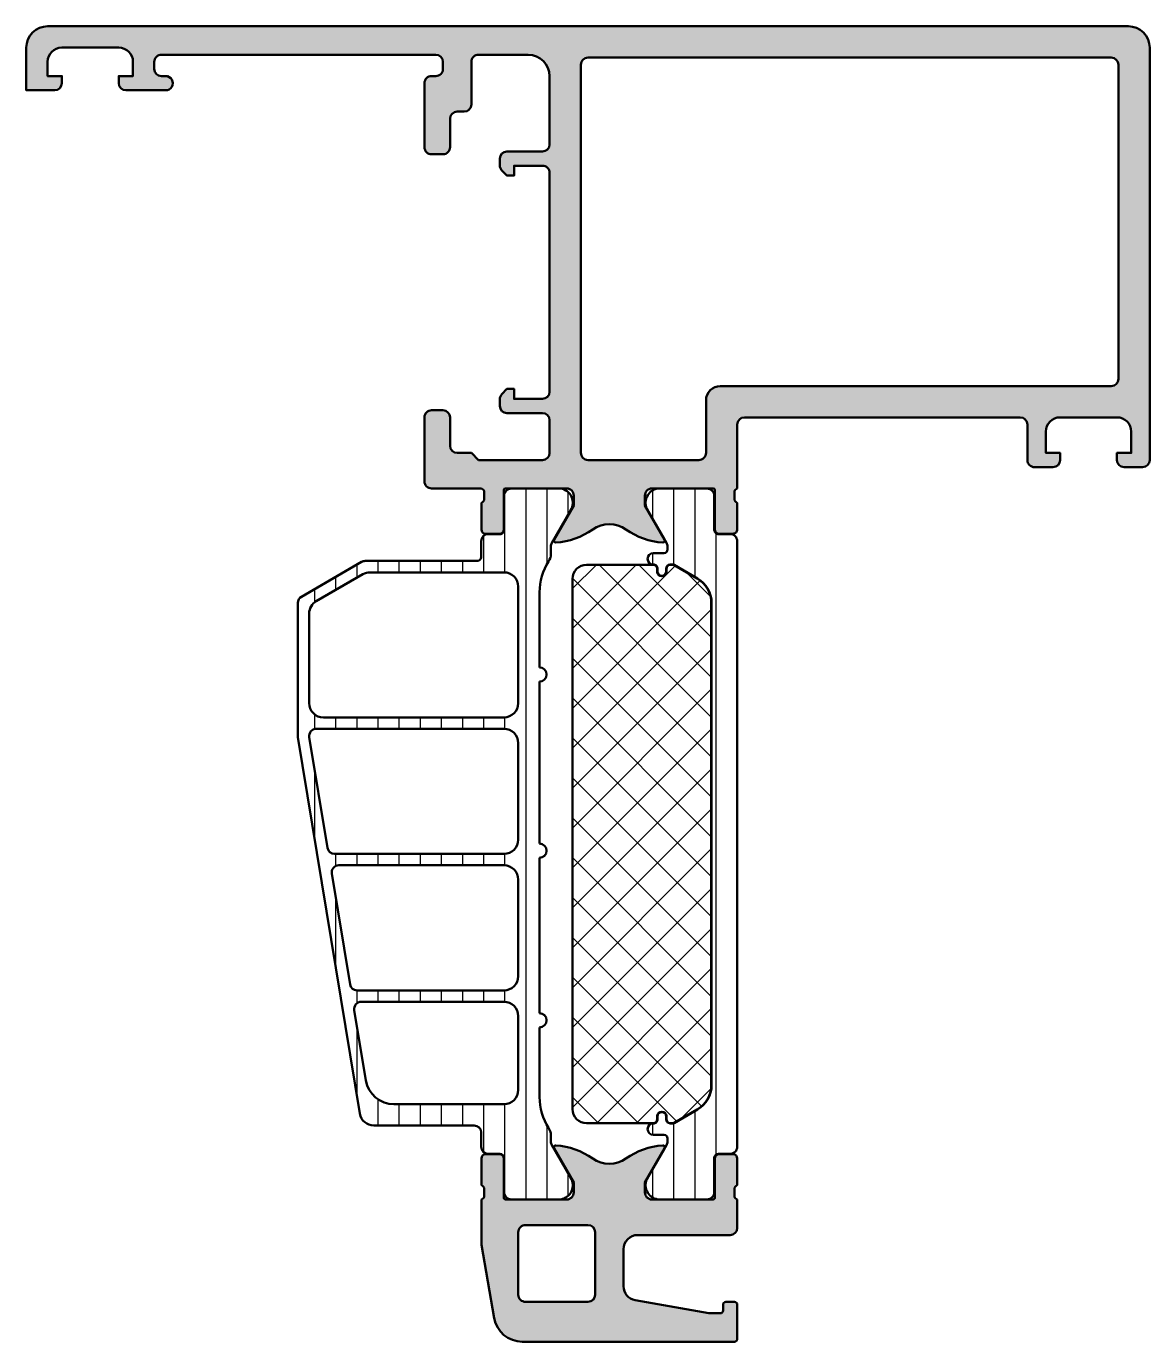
# Model space of a CAD drawing. Extents: x -50 to 29, y 0 to 92.5.
import ezdxf

# ---------------------------------------------------------------- set-up
doc = ezdxf.new("R2010")
doc.units = 0
for name, color, linetype, lineweight in [('0S-Alu contour', 7, 'Continuous', 50), ('0S-Alu hatch', 252, 'Continuous', 25), ('0S-Plastic contour', 254, 'Continuous', 50), ('0S-Plastic hatch', 253, 'Continuous', 25), ('0S-PT contour', 91, 'Continuous', 50), ('0S-PT hatch', 103, 'Continuous', 25)]:
    doc.layers.add(name, color=color, linetype=linetype, lineweight=lineweight)
pattern_1 = [(90, (0, 0), (-1.4859, 0), [])]

# ---------------------------------------------------------------- blocks, each defined once
blk = doc.blocks.new('445730__DF396F41_5BA2_40EE_A440_44711539AD17_')
at = {"layer": '0S-Alu hatch'}
h = blk.add_hatch(color=256, dxfattribs=at)
edge = h.paths.add_edge_path()
edge.add_line((28.99733229981626, 90.99999999999919), (28.99733229981626, 61.9999999999994))
edge.add_ellipse((28.49733229981626, 61.99999999999938), major_axis=(-0.5, 0), ratio=1, start_angle=90.00000000000318, end_angle=180, ccw=False)
edge.add_line((28.49733229981629, 61.49999999999938), (27.1973322998161, 61.49999999999937))
edge.add_ellipse((27.19733229981613, 61.99999999999942), major_axis=(-0.500000000000057, 0), ratio=1, start_angle=0, end_angle=89.9999999999967, ccw=False)
edge.add_line((26.69733229981608, 61.99999999999942), (26.69733229981609, 62.49999999999938))
edge.add_line((26.69733229981609, 62.49999999999938), (27.69733229981609, 62.49999999999937))
edge.add_line((27.69733229981609, 62.49999999999937), (27.69733229981609, 63.99999999999938))
edge.add_arc((26.69733229981609, 63.99999999999938), 1, 0, 90)
edge.add_line((26.69733229981609, 64.99999999999937), (22.69733229981609, 64.99999999999937))
edge.add_arc((22.69733229981607, 63.99999999999939), 0.9999999999999857, 89.9999999999992, 180)
edge.add_line((21.69733229981609, 63.99999999999939), (21.69733229981609, 62.49999999999937))
edge.add_line((21.69733229981609, 62.49999999999937), (22.69733229981609, 62.49999999999938))
edge.add_line((22.69733229981609, 62.49999999999938), (22.69733229981609, 61.99999999999938))
edge.add_ellipse((22.19733229981609, 61.99999999999938), major_axis=(-0.5, 0), ratio=1, start_angle=90, end_angle=180, ccw=False)
edge.add_line((22.19733229981609, 61.49999999999938), (20.89733229981592, 61.49999999999939))
edge.add_ellipse((20.8973322998159, 61.99999999999938), major_axis=(-0.4999999999999858, 0), ratio=1, start_angle=0, end_angle=90.00000000000318, ccw=False)
edge.add_line((20.39733229981591, 61.99999999999938), (20.39733229981635, 64.49999999999918))
edge.add_arc((19.89733229981626, 64.4999999999993), 0.5000000000000853, 0, 89.99999999998533)
edge.add_line((19.89733229981639, 64.99999999999939), (0.4973322998162289, 64.99999999999937))
edge.add_arc((0.4973322998162289, 64.49999999999942), 0.4999999999999574, 90, 180)
edge.add_line((-0.0026677001837285, 64.49999999999942), (-0.0026677001837143, 60.00000000000053))
edge.add_arc((0.0761687463594356, 59.73247940800702), 0.2788950563278326, 106.4198764194908, 181.1645893741013)
edge.add_line((-0.2026687001840095, 59.72681100000862), (-0.202668700184006, 59.27321700000864))
edge.add_arc((0.076199395459156, 59.26755634053161), 0.2789255417371428, 178.8371299271194, 253.5754054446469)
edge.add_line((-0.0026677001840017, 59.00001300000868), (-0.0026677001839985, 57.12000200000011))
edge.add_ellipse((-0.3026677001840099, 57.12000200000011), major_axis=(-0.3000000000000114, 0), ratio=1, start_angle=89.99999999999869, end_angle=180, ccw=False)
edge.add_line((-0.302667700184017, 56.8200020000001), (-1.282642019226791, 56.8200020000001))
edge.add_ellipse((-1.282642019226784, 57.12000200000011), major_axis=(-0.3000000000000114, 0), ratio=1, start_angle=0, end_angle=89.99999999999869, ccw=False)
edge.add_line((-1.582642019226796, 57.12000200000011), (-1.582642019226796, 59.88000000000001))
edge.add_arc((-1.70264201922685, 59.88000000000003), 0.1200000000000543, 0, 90)
edge.add_line((-1.70264201922685, 60.00000000000007), (-6.002667700183771, 60.00000000000007))
edge.add_arc((-6.002667700183813, 59.50000000000016), 0.4999999999999148, 89.99999999999511, 180)
edge.add_line((-6.502667700183728, 59.50000000000016), (-6.502667700183728, 58.80000000000013))
edge.add_line((-6.502667700183728, 58.80000000000013), (-5.121172242561385, 56.40717967697295))
edge.add_ellipse((-5.240787484832203, 56.33811978464876), major_axis=(-0.1381197846484469, 0), ratio=1, start_angle=86.27662505783582, end_angle=209.9999999999775, ccw=False)
edge.add_ellipse((-4.925059792792993, 61.18973758213719), major_axis=(-4.999999999999993, 0), ratio=1, start_angle=54.3723412633268, end_angle=86.276625057832, ccw=False)
edge.add_arc((-9.00266770018375, 55.50000000000074), 1.999999999999404, 54.37234126332697, 125.6276587366733)
edge.add_ellipse((-13.08027560757453, 61.18973758213719), major_axis=(-5.000000000000016, 0), ratio=1, start_angle=93.72337494217129, end_angle=125.62765873667331, ccw=False)
edge.add_ellipse((-12.76454791553506, 56.33811978464867), major_axis=(-0.1381197846483334, 0), ratio=1, start_angle=-30.000000000103, end_angle=93.7233749421789, ccw=False)
edge.add_line((-12.88416315780563, 56.40717967697305), (-11.50266770018373, 58.80000000000003))
edge.add_line((-11.50266770018373, 58.80000000000003), (-11.50266770018373, 59.50000000000028))
edge.add_arc((-12.00266770018361, 59.50000000000017), 0.4999999999998864, 0, 90.00000000001303)
edge.add_line((-12.00266770018373, 60.00000000000006), (-16.30269338114113, 60.00000000000016))
edge.add_arc((-16.30269338114113, 59.88000000000011), 0.1200000000000543, 90, 180)
edge.add_line((-16.42269338114119, 59.88000000000011), (-16.4226933811412, 57.1200020000001))
edge.add_ellipse((-16.72269338114121, 57.12000200000011), major_axis=(-0.3000000000000114, 0), ratio=1, start_angle=90.00000000000142, end_angle=180, ccw=False)
edge.add_line((-16.7226933811412, 56.8200020000001), (-17.70266770018398, 56.8200020000001))
edge.add_ellipse((-17.70266770018397, 57.12000200000011), major_axis=(-0.3000000000000114, 0), ratio=1, start_angle=0, end_angle=89.99999999999937, ccw=False)
edge.add_line((-18.00266770018398, 57.12000200000011), (-18.00266770018399, 59.00001300000868))
edge.add_arc((-18.08153479582713, 59.2675563405316), 0.2789255417371226, 286.4245945553505, 361.1628700728781)
edge.add_line((-17.80266670018399, 59.27321700000861), (-17.80266670018398, 59.72681100000864))
edge.add_arc((-18.08150414672708, 59.73247940800701), 0.2788950563274841, 358.8354106259022, 433.5801235805114)
edge.add_line((-18.00266770018404, 60.00000000000018), (-21.50266770018373, 60.00000000000006))
edge.add_ellipse((-21.50266770018374, 60.50000000000006), major_axis=(-0.5, 0), ratio=1, start_angle=0, end_angle=90.00000000000159, ccw=False)
edge.add_line((-22.00266770018374, 60.50000000000006), (-22.00266770018375, 65))
edge.add_ellipse((-21.50266770018357, 64.99999999999989), major_axis=(-0.5000000000001812, 0), ratio=1, start_angle=269.9999999999646, end_angle=360, ccw=False)
edge.add_line((-21.50266770018326, 65.50000000000007), (-20.70266770018359, 65.5))
edge.add_ellipse((-20.70266770018376, 64.9999999999998), major_axis=(-0.500000000000199, 0), ratio=1, start_angle=180, end_angle=269.99999999998045, ccw=False)
edge.add_line((-20.20266770018356, 64.9999999999998), (-20.20266770018356, 62.99999999999997))
edge.add_arc((-19.70266770018356, 62.99999999999997), 0.5000000000000036, 180, 270)
edge.add_line((-19.70266770018356, 62.49999999999997), (-18.70266770018363, 62.49999999999997))
edge.add_line((-18.70266770018363, 62.49999999999997), (-18.20266770018361, 61.99999999999995))
edge.add_line((-18.20266770018361, 61.99999999999995), (-13.70266770018351, 62.00000000000029))
edge.add_arc((-13.70266770018355, 62.50000000000028), 0.4999999999999858, 270.0000000000049, 360)
edge.add_line((-13.20266770018357, 62.50000000000028), (-13.20266770018356, 64.79999999999961))
edge.add_arc((-13.70266770018359, 64.79999999999964), 0.500000000000032, 0, 89.99999999999552)
edge.add_line((-13.70266770018355, 65.29999999999967), (-16.202667700184, 65.29999999999967))
edge.add_ellipse((-16.20266770018388, 65.79999999999981), major_axis=(-0.5000000000001421, 0), ratio=1, start_angle=0, end_angle=89.99999999998658, ccw=False)
edge.add_line((-16.70266770018402, 65.79999999999981), (-16.70266770018402, 66.27766912531519))
edge.add_ellipse((-16.20266770018245, 66.27766912531455), major_axis=(-0.5000000000015632, 0), ratio=1, start_angle=314.99999999993236, end_angle=360, ccw=False)
edge.add_line((-16.55622109077642, 66.63122251590934), (-16.20266770018342, 66.99999999999983))
edge.add_line((-16.20266770018342, 66.99999999999983), (-15.70266770018402, 66.99999999999983))
edge.add_line((-15.70266770018402, 66.99999999999983), (-15.70266770018402, 66.29999999999973))
edge.add_line((-15.70266770018402, 66.29999999999973), (-13.70266770018354, 66.29999999999973))
edge.add_arc((-13.70266770018355, 66.79999999999973), 0.5, 270.0000000000017, 360)
edge.add_line((-13.20266770018356, 66.79999999999973), (-13.20266770018342, 82.19999999999959))
edge.add_arc((-13.7026677001835, 82.19999999999958), 0.5000000000000853, 0, 90.00000000000448)
edge.add_line((-13.70266770018354, 82.69999999999965), (-15.70266770018401, 82.69999999999965))
edge.add_line((-15.70266770018401, 82.69999999999965), (-15.70266770018402, 81.99999999999953))
edge.add_line((-15.70266770018402, 81.99999999999953), (-16.20266770018357, 81.99999999999955))
edge.add_line((-16.20266770018357, 81.99999999999955), (-16.5562210907773, 82.3535533905933))
edge.add_ellipse((-16.20266770018403, 82.70710678118657), major_axis=(-0.499999999999994, 0), ratio=1, start_angle=0, end_angle=44.999999999998806, ccw=False)
edge.add_line((-16.70266770018402, 82.70710678118657), (-16.70266770018387, 83.19999999999975))
edge.add_ellipse((-16.20266770018399, 83.19999999999987), major_axis=(-0.4999999999998792, 0), ratio=1, start_angle=270.00000000003297, end_angle=360, ccw=False)
edge.add_line((-16.20266770018428, 83.69999999999976), (-13.70266770018356, 83.69999999999975))
edge.add_arc((-13.70266770018359, 84.19999999999978), 0.5000000000000285, 270.0000000000033, 360)
edge.add_line((-13.20266770018356, 84.19999999999978), (-13.20266770018357, 89.00000000000009))
edge.add_arc((-14.70266770018354, 89.00000000000011), 1.499999999999975, 0, 89.99999999999959)
edge.add_line((-14.70266770018353, 90.50000000000009), (-18.20266770018356, 90.49999999999993))
edge.add_arc((-18.20266770018365, 90.00000000000001), 0.4999999999999148, 89.99999999999022, 180)
edge.add_line((-18.70266770018357, 90.00000000000001), (-18.70266770018356, 87.00000000000011))
edge.add_ellipse((-19.20266770018366, 87.00000000000009), major_axis=(-0.5000000000000995, 0), ratio=1, start_angle=90.00000000001262, end_angle=180, ccw=False)
edge.add_line((-19.20266770018355, 86.5), (-19.70266770018356, 86.5))
edge.add_arc((-19.70266770018355, 85.99999999999999), 0.5000000000000142, 90.0000000000016, 180)
edge.add_line((-20.20266770018356, 85.99999999999999), (-20.20266770018356, 83.99999999999955))
edge.add_ellipse((-20.70266770018334, 83.99999999999977), major_axis=(-0.4999999999997727, 0), ratio=1, start_angle=89.99999999997351, end_angle=180, ccw=False)
edge.add_line((-20.70266770018357, 83.49999999999999), (-21.50266770018362, 83.49999999999999))
edge.add_ellipse((-21.50266770018366, 84.00000000000009), major_axis=(-0.5000000000000853, 0), ratio=1, start_angle=0, end_angle=90.00000000000489, ccw=False)
edge.add_line((-22.00266770018374, 84.00000000000009), (-22.00266770018329, 88.49999999999999))
edge.add_ellipse((-21.50266770018328, 88.50000000000009), major_axis=(-0.5000000000000071, 0), ratio=1, start_angle=269.99999999999636, end_angle=360, ccw=False)
edge.add_line((-21.50266770018325, 89.00000000000009), (-21.20266770018358, 89))
edge.add_arc((-21.20266770018339, 89.49999999999983), 0.4999999999998295, 269.9999999999789, 360)
edge.add_line((-20.70266770018356, 89.49999999999983), (-20.70266770018356, 89.99999999999946))
edge.add_arc((-21.20266770018387, 89.99999999999976), 0.5000000000003091, 0, 89.99999999996743)
edge.add_line((-21.20266770018359, 90.50000000000007), (-40.5026677001833, 90.49999999999955))
edge.add_arc((-40.50266770018356, 89.99999999999935), 0.500000000000199, 89.99999999997068, 180)
edge.add_line((-41.00266770018375, 89.99999999999935), (-41.00266770018374, 89.50000000000001))
edge.add_arc((-40.50266770018353, 89.49999999999982), 0.5000000000002061, 180, 269.9999999999731)
edge.add_line((-40.50266770018377, 88.99999999999962), (-40.20266770018356, 89.00000000000009))
edge.add_ellipse((-40.20266770018366, 88.50000000000006), major_axis=(-0.5000000000000285, 0), ratio=1, start_angle=89.99999999998857, end_angle=269.99999999998863, ccw=False)
edge.add_line((-40.20266770018376, 88.00000000000001), (-43.00266770018374, 87.99999999999945))
edge.add_ellipse((-43.00266770018359, 88.4999999999996), major_axis=(-0.5000000000001421, 0), ratio=1, start_angle=0, end_angle=89.99999999998448, ccw=False)
edge.add_line((-43.50266770018374, 88.4999999999996), (-43.50266770018374, 89))
edge.add_line((-43.50266770018374, 89), (-42.50266770018375, 89))
edge.add_line((-42.50266770018375, 89), (-42.50266770018374, 89.99999999999991))
edge.add_arc((-43.50266770018368, 90.00000000000006), 0.999999999999943, 0, 89.99999999999594)
edge.add_line((-43.50266770018361, 91), (-47.50266770018317, 91.00000000000006))
edge.add_arc((-47.5026677001831, 89.99999999999987), 1.000000000000184, 90.00000000000406, 180)
edge.add_line((-48.50266770018329, 89.99999999999987), (-48.50266770018375, 89))
edge.add_line((-48.50266770018375, 89), (-47.50266770018375, 89))
edge.add_line((-47.50266770018375, 89), (-47.50266770018375, 88.50000000000006))
edge.add_ellipse((-48.00266770018406, 88.49999999999984), major_axis=(-0.5000000000003199, 0), ratio=1, start_angle=90.00000000003422, end_angle=180, ccw=False)
edge.add_line((-48.00266770018377, 87.99999999999955), (-50.00266770018375, 87.99999999999999))
edge.add_line((-50.00266770018375, 87.99999999999999), (-50.00266770018374, 91.00000000000013))
edge.add_ellipse((-48.50266770018373, 91.00000000000006), major_axis=(-1.5, 0), ratio=1, start_angle=270.0000000000008, end_angle=360, ccw=False)
edge.add_line((-48.50266770018375, 92.50000000000007), (27.49733229981616, 92.4999999999993))
edge.add_ellipse((27.49733229981615, 90.99999999999919), major_axis=(-1.500000000000113, 0), ratio=1, start_angle=180, end_angle=269.99999999999943, ccw=False)
edge = h.paths.add_edge_path()
edge.add_ellipse((-1.202667700183539, 66.19999999999928), major_axis=(-1.000000000000021, 0), ratio=1, start_angle=269.9999999999996, end_angle=360, ccw=False)
edge.add_line((-1.202667700183532, 67.1999999999993), (26.29733229981647, 67.1999999999992))
edge.add_arc((26.29733229981647, 67.69999999999919), 0.4999999999999858, 270, 360)
edge.add_line((26.79733229981645, 67.6999999999992), (26.79733229981645, 89.79999999999912))
edge.add_arc((26.29733229981638, 89.79999999999916), 0.500000000000071, 0, 89.99999999999511)
edge.add_line((26.29733229981642, 90.29999999999922), (-10.50266770018357, 90.29999999999956))
edge.add_arc((-10.50266770018358, 89.79999999999964), 0.4999999999999148, 89.99999999999837, 180)
edge.add_line((-11.0026677001835, 89.79999999999964), (-11.0026677001835, 62.50000000000007))
edge.add_arc((-10.50266770018358, 62.50000000000021), 0.4999999999999219, 180, 270.0000000000008)
edge.add_line((-10.50266770018357, 62.00000000000029), (-2.702667700184015, 62.00000000000028))
edge.add_arc((-2.702667700184008, 62.5000000000003), 0.5000000000000142, 269.9999999999992, 360)
edge.add_line((-2.202667700183994, 62.5000000000003), (-2.20266770018356, 66.1999999999993))
at = {"layer": '0S-Alu contour', "color": 7}
for points in [[(-48.50266770018375, 92.50000000000007), (27.49733229981616, 92.4999999999993)], [(-48.00266770018377, 87.99999999999955), (-50.00266770018375, 87.99999999999999), (-50.00266770018374, 91.00000000000013)], [(-43.50266770018361, 91), (-47.50266770018317, 91.00000000000006)], [(28.99733229981626, 90.99999999999919), (28.99733229981626, 61.9999999999994)], [(-48.50266770018329, 89.99999999999987), (-48.50266770018375, 89), (-47.50266770018375, 89), (-47.50266770018375, 88.50000000000006)], [(-43.50266770018374, 88.4999999999996), (-43.50266770018374, 89), (-42.50266770018375, 89), (-42.50266770018374, 89.99999999999991)], [(-41.00266770018375, 89.99999999999935), (-41.00266770018374, 89.50000000000001)], [(-21.20266770018359, 90.50000000000007), (-40.5026677001833, 90.49999999999955)], [(-20.70266770018356, 89.49999999999983), (-20.70266770018356, 89.99999999999946)], [(-18.70266770018357, 90.00000000000001), (-18.70266770018356, 87.00000000000011)], [(-14.70266770018353, 90.50000000000009), (-18.20266770018356, 90.49999999999993)], [(-11.0026677001835, 89.79999999999964), (-11.0026677001835, 62.50000000000007)], [(26.29733229981642, 90.29999999999922), (-10.50266770018357, 90.29999999999956)], [(26.79733229981645, 67.6999999999992), (26.79733229981645, 89.79999999999912)], [(-40.50266770018377, 88.99999999999962), (-40.20266770018356, 89.00000000000009)], [(-21.50266770018325, 89.00000000000009), (-21.20266770018358, 89)], [(-13.20266770018356, 84.19999999999978), (-13.20266770018357, 89.00000000000009)], [(-40.20266770018376, 88.00000000000001), (-43.00266770018374, 87.99999999999945)], [(-22.00266770018374, 84.00000000000009), (-22.00266770018329, 88.49999999999999)], [(-19.20266770018355, 86.5), (-19.70266770018356, 86.5)], [(-20.20266770018356, 85.99999999999999), (-20.20266770018356, 83.99999999999955)], [(-20.70266770018357, 83.49999999999999), (-21.50266770018362, 83.49999999999999)], [(-16.20266770018428, 83.69999999999976), (-13.70266770018356, 83.69999999999975)], [(-16.70266770018402, 82.70710678118657), (-16.70266770018387, 83.19999999999975)], [(-13.70266770018354, 82.69999999999965), (-15.70266770018401, 82.69999999999965), (-15.70266770018402, 81.99999999999953), (-16.20266770018357, 81.99999999999955), (-16.5562210907773, 82.3535533905933)], [(-13.20266770018356, 66.79999999999973), (-13.20266770018342, 82.19999999999959)], [(-16.55622109077642, 66.63122251590934), (-16.20266770018342, 66.99999999999983), (-15.70266770018402, 66.99999999999983), (-15.70266770018402, 66.29999999999973), (-13.70266770018354, 66.29999999999973)], [(-1.202667700183532, 67.1999999999993), (26.29733229981647, 67.1999999999992)], [(-16.70266770018402, 65.79999999999981), (-16.70266770018402, 66.27766912531519)], [(-2.202667700183994, 62.5000000000003), (-2.20266770018356, 66.1999999999993)], [(-22.00266770018374, 60.50000000000006), (-22.00266770018375, 65)], [(-21.50266770018326, 65.50000000000007), (-20.70266770018359, 65.5)], [(-20.20266770018356, 64.9999999999998), (-20.20266770018356, 62.99999999999997)], [(-13.70266770018355, 65.29999999999967), (-16.202667700184, 65.29999999999967)], [(-13.20266770018357, 62.50000000000028), (-13.20266770018356, 64.79999999999961)], [(19.89733229981639, 64.99999999999939), (0.4973322998162289, 64.99999999999937)], [(26.69733229981609, 64.99999999999937), (22.69733229981609, 64.99999999999937)], [(-0.0026677001837285, 64.49999999999942), (-0.0026677001837143, 60.00000000000053)], [(20.39733229981591, 61.99999999999938), (20.39733229981635, 64.49999999999918)], [(21.69733229981609, 63.99999999999939), (21.69733229981609, 62.49999999999937), (22.69733229981609, 62.49999999999938), (22.69733229981609, 61.99999999999938)], [(26.69733229981608, 61.99999999999942), (26.69733229981609, 62.49999999999938), (27.69733229981609, 62.49999999999937), (27.69733229981609, 63.99999999999938)], [(-19.70266770018356, 62.49999999999997), (-18.70266770018363, 62.49999999999997), (-18.20266770018361, 61.99999999999995), (-13.70266770018351, 62.00000000000029)], [(-10.50266770018357, 62.00000000000029), (-2.702667700184015, 62.00000000000028)], [(22.19733229981609, 61.49999999999938), (20.89733229981592, 61.49999999999939)], [(28.49733229981629, 61.49999999999938), (27.1973322998161, 61.49999999999937)], [(-18.00266770018404, 60.00000000000018), (-21.50266770018373, 60.00000000000006)], [(-17.80266670018399, 59.27321700000861), (-17.80266670018398, 59.72681100000864)], [(-16.42269338114119, 59.88000000000011), (-16.4226933811412, 57.1200020000001)], [(-12.00266770018373, 60.00000000000006), (-16.30269338114113, 60.00000000000016)], [(-12.88416315780563, 56.40717967697305), (-11.50266770018373, 58.80000000000003), (-11.50266770018373, 59.50000000000028)], [(-6.502667700183728, 59.50000000000016), (-6.502667700183728, 58.80000000000013), (-5.121172242561385, 56.40717967697295)], [(-1.70264201922685, 60.00000000000007), (-6.002667700183771, 60.00000000000007)], [(-1.582642019226796, 57.12000200000011), (-1.582642019226796, 59.88000000000001)], [(-0.2026687001840095, 59.72681100000862), (-0.202668700184006, 59.27321700000864)], [(-18.00266770018398, 57.12000200000011), (-18.00266770018399, 59.00001300000868)], [(-0.0026677001840017, 59.00001300000868), (-0.0026677001839985, 57.12000200000011)], [(-16.7226933811412, 56.8200020000001), (-17.70266770018398, 56.8200020000001)], [(-0.302667700184017, 56.8200020000001), (-1.282642019226791, 56.8200020000001)]]:
    blk.add_lwpolyline(points, dxfattribs=at)
at = {"layer": '0S-Alu contour', "color": 7, "extrusion": (0, 0, -1)}
for centre, radius, start, end in [((48.50266770018373, 91.00000000000006), 1.5, 0, 89.9999999999992), ((-27.49733229981615, 90.99999999999919), 1.500000000000113, 90.00000000000055, 180), ((40.20266770018366, 88.50000000000006), 0.5000000000000285, 90.00000000001138, 270.0000000000114), ((21.50266770018328, 88.50000000000009), 0.5000000000000071, 0, 90.00000000000365), ((48.00266770018406, 88.49999999999984), 0.5000000000003199, 180, 269.9999999999658), ((43.00266770018359, 88.4999999999996), 0.5000000000001421, 270.0000000000155, 0), ((19.20266770018366, 87.00000000000009), 0.5000000000000995, 180, 269.9999999999874), ((21.50266770018366, 84.00000000000009), 0.5000000000000853, 269.9999999999951, 0), ((20.70266770018334, 83.99999999999977), 0.4999999999997727, 180, 270.0000000000265), ((16.20266770018399, 83.19999999999987), 0.4999999999998792, 0, 89.99999999996702), ((16.20266770018403, 82.70710678118657), 0.499999999999994, 315.0000000000012, 0), ((16.20266770018245, 66.27766912531455), 0.5000000000015632, 0, 45.00000000006764), ((1.202667700183539, 66.19999999999928), 1.000000000000021, 0, 90.0000000000004), ((16.20266770018388, 65.79999999999981), 0.5000000000001421, 270.0000000000134, 0), ((21.50266770018357, 64.99999999999989), 0.5000000000001812, 0, 90.0000000000354), ((20.70266770018376, 64.9999999999998), 0.500000000000199, 90.00000000001953, 180), ((-20.8973322998159, 61.99999999999938), 0.4999999999999858, 269.9999999999968, 0), ((-22.19733229981609, 61.99999999999938), 0.5, 180, 270), ((-27.19733229981613, 61.99999999999942), 0.500000000000057, 270.0000000000033, 0), ((-28.49733229981626, 61.99999999999938), 0.5, 180, 269.9999999999968), ((21.50266770018374, 60.50000000000006), 0.5, 269.9999999999984, 0), ((17.70266770018397, 57.12000200000011), 0.3000000000000114, 270.0000000000007, 0), ((16.72269338114121, 57.12000200000011), 0.3000000000000114, 180, 269.9999999999986), ((13.08027560757453, 61.18973758213719), 5.000000000000016, 234.3723412633267, 266.2766250578287), ((4.925059792792993, 61.18973758213719), 4.999999999999993, 273.723374942168, 305.6276587366732), ((1.282642019226784, 57.12000200000011), 0.3000000000000114, 270.0000000000013, 0), ((0.3026677001840099, 57.12000200000011), 0.3000000000000114, 180, 270.0000000000013), ((12.76454791553506, 56.33811978464867), 0.1381197846483334, 266.2766250578211, 30.00000000010312), ((5.240787484832203, 56.33811978464876), 0.138119784648447, 150.0000000000225, 273.7233749421642)]:
    blk.add_arc(centre, radius, start, end, dxfattribs=at)
at = {"layer": '0S-Alu contour', "color": 7}
for centre, radius, start, end in [((-47.5026677001831, 89.99999999999987), 1.000000000000184, 90.00000000000406, 180), ((-43.50266770018368, 90.00000000000006), 0.999999999999943, 0, 89.99999999999594), ((-40.50266770018356, 89.99999999999935), 0.500000000000199, 89.99999999997068, 180), ((-21.20266770018387, 89.99999999999976), 0.5000000000003091, 0, 89.99999999996743), ((-18.20266770018365, 90.00000000000001), 0.4999999999999148, 89.99999999999022, 180), ((-14.70266770018354, 89.00000000000011), 1.499999999999975, 0, 89.99999999999959), ((-10.50266770018358, 89.79999999999964), 0.4999999999999148, 89.99999999999837, 180), ((26.29733229981638, 89.79999999999916), 0.500000000000071, 0, 89.99999999999511), ((-40.50266770018353, 89.49999999999982), 0.5000000000002061, 180, 269.9999999999731), ((-21.20266770018339, 89.49999999999983), 0.4999999999998295, 269.9999999999789, 0), ((-19.70266770018355, 85.99999999999999), 0.5000000000000142, 90.0000000000016, 180), ((-13.70266770018359, 84.19999999999978), 0.5000000000000285, 270.0000000000033, 0), ((-13.7026677001835, 82.19999999999958), 0.5000000000000853, 0, 90.00000000000448), ((26.29733229981647, 67.69999999999919), 0.4999999999999858, 270, 0), ((-13.70266770018355, 66.79999999999973), 0.5, 270.0000000000017, 0), ((-13.70266770018359, 64.79999999999964), 0.500000000000032, 0, 89.99999999999552), ((0.4973322998162289, 64.49999999999942), 0.4999999999999574, 90, 180), ((19.89733229981626, 64.4999999999993), 0.5000000000000853, 0, 89.99999999998533), ((22.69733229981607, 63.99999999999939), 0.9999999999999857, 89.9999999999992, 180), ((26.69733229981609, 63.99999999999938), 1, 0, 90), ((-19.70266770018356, 62.99999999999997), 0.5000000000000036, 180, 270), ((-13.70266770018355, 62.50000000000028), 0.4999999999999858, 270.0000000000049, 0), ((-10.50266770018358, 62.50000000000021), 0.4999999999999219, 180, 270.0000000000008), ((-2.702667700184008, 62.5000000000003), 0.5000000000000142, 269.9999999999992, 0), ((-18.08150414672708, 59.73247940800701), 0.2788950563274841, 358.8354106259022, 73.58012358051145), ((-18.08153479582713, 59.2675563405316), 0.2789255417371226, 286.4245945553505, 1.162870072878075), ((-16.30269338114113, 59.88000000000011), 0.1200000000000543, 90, 180), ((-12.00266770018361, 59.50000000000017), 0.4999999999998864, 0, 90.00000000001303), ((-6.002667700183813, 59.50000000000016), 0.4999999999999148, 89.99999999999511, 180), ((-1.70264201922685, 59.88000000000003), 0.1200000000000543, 0, 90), ((0.0761687463594356, 59.73247940800702), 0.2788950563278326, 106.4198764194908, 181.1645893741013), ((0.076199395459156, 59.26755634053161), 0.2789255417371428, 178.8371299271194, 253.5754054446469), ((-9.00266770018375, 55.50000000000074), 1.999999999999404, 54.37234126332697, 125.6276587366733)]:
    blk.add_arc(centre, radius, start, end, dxfattribs=at)
blk = doc.blocks.new('284663__BE51ADBC_CB2D_44E9_9870_975DFECE572D___38F60862_4E35_4A8C_BFDF_990982F1D568_')
at = {"layer": '0S-Plastic hatch'}
h = blk.add_hatch(dxfattribs=at)
h.set_pattern_fill('ANSI31', color=256, scale=0.4680000000000001, angle=45, style=0)
h.set_pattern_definition(pattern_1)
edge = h.paths.add_edge_path()
edge.add_line((-30.90981206610559, 42.5), (-30.90981206610559, 51.95551362713278))
edge.add_ellipse((-30.40981206610558, 51.95551362713275), major_axis=(-0.5000000000000142, 0), ratio=1, start_angle=299.99999999999676, end_angle=360, ccw=False)
edge.add_line((-30.65981206610556, 52.38852632902499), (-26.42583746989018, 54.83301270189226))
edge.add_ellipse((-26.17583746989058, 54.40000000000006), major_axis=(-0.4999999999997867, 0), ratio=1, start_angle=269.99999999996095, end_angle=299.99999999996146, ccw=False)
edge.add_line((-26.17583746989024, 54.89999999999985), (-18.30981206610573, 54.89999999999986))
edge.add_arc((-18.30981206610569, 55.2), 0.3000000000001393, 269.9999999999925, 360)
edge.add_line((-18.00981206610556, 55.2), (-18.00981206610587, 56.29000567891583))
edge.add_ellipse((-17.50981474501482, 56.29000567891598), major_axis=(-0.4999973210910547, 0), ratio=1, start_angle=269.99969301797216, end_angle=360, ccw=False)
edge.add_line((-17.50981206610561, 56.79000299999985), (-16.69948073277226, 56.7900029999999))
edge.add_arc((-16.69948073277226, 57.09000299999988), 0.2999999999999829, 269.9999999999993, 360)
edge.add_line((-16.39948073277227, 57.09000299999988), (-16.3998126831693, 59.49000138293618))
edge.add_ellipse((-15.89981670573064, 59.49000402256124), major_axis=(-0.4999959774456224, 0), ratio=1, start_angle=-90.00030248118708, end_angle=0.0003024817733034979, ccw=False)
edge.add_line((-15.89981406610556, 59.98999999999989), (-12.42327256800615, 59.98999999999988))
edge.add_ellipse((-12.56558321699749, 59.00018192527703), major_axis=(-0.9999960709244792, 0), ratio=1, start_angle=147.27298390016, end_angle=261.818391948101, ccw=False)
edge.add_line((-11.72433056800613, 58.45954699999988), (-13.04307753852864, 56.17540993164293))
edge.add_arc((-12.61006482179824, 55.92540995734335), 0.5000000000000265, 150.0000034006552, 180.1544944336627)
edge.add_line((-13.11006300410686, 55.92406174070541), (-13.11007546689823, 55.41350985973522))
edge.add_ellipse((-14.11007547021059, 55.4135303538205), major_axis=(-1.000000003522369, 0), ratio=1, start_angle=147.1289961339606, end_angle=179.9988257753348, ccw=False)
edge.add_arc((-9.913404372338825, 52.70159368955898), 3.996663760898657, 147.1289949727639, 180)
edge.add_line((-13.91006813323748, 52.70159368955898), (-13.91006813323755, 47.41843500766701))
edge.add_ellipse((-13.91006813323793, 46.918435007667), major_axis=(-0.5, 0), ratio=1, start_angle=89.99999999995612, end_angle=269.99999999995606, ccw=False)
edge.add_line((-13.91006813323832, 46.418435007667), (-13.91006813323771, 35.02662736775293))
edge.add_ellipse((-13.91006813323793, 34.52662736775293), major_axis=(-0.5, 0), ratio=1, start_angle=89.99999999997402, end_angle=269.99999999997397, ccw=False)
edge.add_line((-13.91006813323816, 34.02662736775293), (-13.91006813323786, 23.10243470769584))
edge.add_ellipse((-13.91006813323793, 22.60243470769584), major_axis=(-0.5, 0), ratio=1, start_angle=89.99999999999193, end_angle=269.99999999999187, ccw=False)
edge.add_line((-13.910068133238, 22.10243470769584), (-13.91006813323795, 17.19801277308121))
edge.add_arc((-9.913404371312417, 17.19801278285529), 3.996663761925532, 180, 212.8769623302075)
edge.add_ellipse((-14.10979346103802, 14.48563977055336), major_axis=(-1.000000000049236, 0), ratio=1, start_angle=179.9942561774005, end_angle=212.8769623310678, ccw=False)
edge.add_line((-13.10979346601367, 14.48553952193751), (-13.10983469806757, 14.07424158527368))
edge.add_arc((-12.60983470058001, 14.07419146095988), 0.5000000000000068, 179.9942561767658, 209.9999965993442)
edge.add_line((-13.04284741731039, 13.82419148666032), (-11.72433056800613, 11.5404529999999))
edge.add_ellipse((-12.56558321699748, 10.99981807472275), major_axis=(-0.999996070924476, 0), ratio=1, start_angle=98.1816080518995, end_angle=212.7270160998403, ccw=False)
edge.add_line((-12.42327256800613, 10.0099999999999), (-15.8998140661056, 10.0099999999999))
edge.add_ellipse((-15.89981670573068, 10.50999597743852), major_axis=(-0.4999959774455833, 0), ratio=1, start_angle=-0.0003024817733034979, end_angle=90.00030248118588, ccw=False)
edge.add_line((-16.39981268316929, 10.50999861706872), (-16.39948073277227, 12.9099969999999))
edge.add_arc((-16.69948073277227, 12.9099969999999), 0.3000000000000007, 0, 90)
edge.add_line((-16.69948073277227, 13.2099969999999), (-17.50981206610561, 13.2099969999999))
edge.add_ellipse((-17.5098147450148, 13.70999432108384), major_axis=(-0.4999973210911152, 0), ratio=1, start_angle=0, end_angle=90.00030698202619, ccw=False)
edge.add_line((-18.00981206610592, 13.70999432108384), (-18.00981206610557, 14.69999999999929))
edge.add_arc((-18.50981206610557, 14.69999999999946), 0.5, 0, 89.99999999999675)
edge.add_line((-18.50981206610554, 15.19999999999946), (-25.56115296279405, 15.19999999999987))
edge.add_ellipse((-25.56115296279409, 16.19999999999983), major_axis=(-0.9999999999999573, 0), ratio=1, start_angle=9.360190801913518, end_angle=90.00000000000239, ccw=False)
edge.add_line((-26.54783836539491, 16.03735954902167), (-30.90981206610559, 42.5))
edge = h.paths.add_edge_path()
edge.add_arc((-29.10981206610585, 51.20495827718678), 1.000000000000474, 119.9999999999857, 180)
edge.add_line((-30.10981206610632, 51.20495827718678), (-30.10981206610632, 44.90000000000057))
edge.add_arc((-29.1098120661062, 44.90000000000093), 1.000000000000127, 180, 270.0000000000187)
edge.add_line((-29.10981206610587, 43.90000000000081), (-16.41006813323793, 43.90000000000081))
edge.add_arc((-16.41006813323793, 44.90000000000081), 1, 270, 360)
edge.add_line((-15.41006813323793, 44.90000000000081), (-15.41006813323793, 53.10000000000052))
edge.add_arc((-16.41006813323799, 53.10000000000057), 1.00000000000006, 0, 89.99999999999653)
edge.add_line((-16.41006813323793, 54.10000000000064), (-25.82750351972983, 54.10000000000063))
edge.add_arc((-25.82750351973022, 53.09999999999981), 1.00000000000081, 89.9999999999772, 119.9999999999769)
edge.add_line((-26.32750351973028, 53.96602540378516), (-29.60981206610587, 52.07098368097176))
edge = h.paths.add_edge_path()
edge.add_arc((-16.410068133238, 35.30000000000074), 1.000000000000063, 270.0000000000037, 360)
edge.add_line((-15.41006813323793, 35.30000000000074), (-15.41006813323839, 42.10000000000085))
edge.add_arc((-16.41006813323833, 42.10000000000079), 0.999999999999943, 0, 90.00000000000325)
edge.add_line((-16.41006813323839, 43.10000000000074), (-29.60875303399872, 43.10000000000074))
edge.add_arc((-29.60875303399888, 42.60000000000069), 0.5000000000000427, 89.99999999998127, 189.3601908018957)
edge.add_line((-30.10209573529938, 42.51867977451175), (-28.81638144958516, 34.71867977451147))
edge.add_arc((-28.32303874828471, 34.80000000000058), 0.5000000000000246, 189.3601908019167, 270.0000000000244)
edge.add_line((-28.3230387482845, 34.30000000000055), (-16.41006813323793, 34.30000000000067))
edge = h.paths.add_edge_path()
edge.add_arc((-26.74062116586636, 25.20000000000133), 0.5000000000006714, 189.3601908019408, 270.0000000000073)
edge.add_line((-26.74062116586629, 24.70000000000065), (-16.41006813323793, 24.70000000000077))
edge.add_arc((-16.41006813323794, 25.70000000000077), 1.000000000000007, 270.0000000000006, 360)
edge.add_line((-15.41006813323794, 25.70000000000077), (-15.41006813323793, 32.50000000000083))
edge.add_arc((-16.41006813323787, 32.50000000000078), 0.999999999999936, 0, 90.00000000000365)
edge.add_line((-16.41006813323793, 33.50000000000072), (-28.02633545158097, 33.50000000000049))
edge.add_arc((-28.02633545158086, 33.00000000000058), 0.4999999999999077, 90.00000000001262, 189.3601908019272)
edge.add_line((-28.51967815288118, 32.9186797745114), (-27.23396386716741, 25.1186797745119))
edge = h.paths.add_edge_path()
edge.add_arc((-16.41006813323794, 17.70000000000077), 1.000000000000014, 270.0000000000004, 360)
edge.add_line((-15.41006813323793, 17.70000000000077), (-15.41006813323839, 22.90000000000058))
edge.add_arc((-16.41006813323844, 22.90000000000064), 1.000000000000049, 0, 89.99999999999714)
edge.add_line((-16.41006813323839, 23.90000000000069), (-26.44391786916368, 23.90000000000058))
edge.add_arc((-26.4439178691635, 23.40000000000062), 0.4999999999999645, 90.00000000002076, 189.360190801919)
edge.add_line((-26.93726057046389, 23.31867977451149), (-26.12232199741948, 18.37471909804415))
edge.add_arc((-24.14895119221806, 18.70000000000034), 1.999999999999688, 189.3601908019106, 269.9999999999959)
edge.add_line((-24.1489511922182, 16.70000000000064), (-16.41006813323793, 16.70000000000075))
at = {"layer": '0S-Alu contour', "color": 7}
for points in [[(-26.32750351973028, 53.96602540378516), (-29.60981206610587, 52.07098368097176)], [(-16.41006813323793, 54.10000000000064), (-25.82750351972983, 54.10000000000063)], [(-15.41006813323793, 44.90000000000081), (-15.41006813323793, 53.10000000000052)], [(-30.10981206610632, 51.20495827718678), (-30.10981206610632, 44.90000000000057)], [(-29.10981206610587, 43.90000000000081), (-16.41006813323793, 43.90000000000081)], [(-16.41006813323839, 43.10000000000074), (-29.60875303399872, 43.10000000000074)], [(-30.10209573529938, 42.51867977451175), (-28.81638144958516, 34.71867977451147)], [(-15.41006813323793, 35.30000000000074), (-15.41006813323839, 42.10000000000085)], [(-28.3230387482845, 34.30000000000055), (-16.41006813323793, 34.30000000000067)], [(-16.41006813323793, 33.50000000000072), (-28.02633545158097, 33.50000000000049)], [(-28.51967815288118, 32.9186797745114), (-27.23396386716741, 25.1186797745119)], [(-15.41006813323794, 25.70000000000077), (-15.41006813323793, 32.50000000000083)], [(-26.74062116586629, 24.70000000000065), (-16.41006813323793, 24.70000000000077)], [(-26.93726057046389, 23.31867977451149), (-26.12232199741948, 18.37471909804415)], [(-16.41006813323839, 23.90000000000069), (-26.44391786916368, 23.90000000000058)], [(-15.41006813323793, 17.70000000000077), (-15.41006813323839, 22.90000000000058)], [(-24.1489511922182, 16.70000000000064), (-16.41006813323793, 16.70000000000075)]]:
    blk.add_lwpolyline(points, dxfattribs=at)
for centre, radius, start, end in [((-25.82750351973022, 53.09999999999981), 1.00000000000081, 89.9999999999772, 119.9999999999769), ((-16.41006813323799, 53.10000000000057), 1.00000000000006, 0, 89.99999999999653), ((-29.10981206610585, 51.20495827718678), 1.000000000000474, 119.9999999999857, 180), ((-29.1098120661062, 44.90000000000093), 1.000000000000127, 180, 270.0000000000187), ((-16.41006813323793, 44.90000000000081), 1, 270, 0), ((-29.60875303399888, 42.60000000000069), 0.5000000000000427, 89.99999999998127, 189.3601908018957), ((-16.41006813323833, 42.10000000000079), 0.999999999999943, 0, 90.00000000000325), ((-16.410068133238, 35.30000000000074), 1.000000000000063, 270.0000000000037, 0), ((-28.32303874828471, 34.80000000000058), 0.5000000000000246, 189.3601908019167, 270.0000000000244), ((-28.02633545158086, 33.00000000000058), 0.4999999999999077, 90.00000000001262, 189.3601908019272), ((-16.41006813323787, 32.50000000000078), 0.999999999999936, 0, 90.00000000000365), ((-26.74062116586636, 25.20000000000133), 0.5000000000006714, 189.3601908019408, 270.0000000000073), ((-16.41006813323794, 25.70000000000077), 1.000000000000007, 270.0000000000006, 0), ((-26.4439178691635, 23.40000000000062), 0.4999999999999645, 90.00000000002076, 189.360190801919), ((-16.41006813323844, 22.90000000000064), 1.000000000000049, 0, 89.99999999999714), ((-24.14895119221806, 18.70000000000034), 1.999999999999688, 189.3601908019106, 269.9999999999959), ((-16.41006813323794, 17.70000000000077), 1.000000000000014, 270.0000000000004, 0)]:
    blk.add_arc(centre, radius, start, end, dxfattribs=at)
at = {"layer": '0S-Plastic contour', "color": 7}
for points in [[(-16.39948073277227, 57.09000299999988), (-16.3998126831693, 59.49000138293618)], [(-15.89981406610556, 59.98999999999989), (-12.42327256800615, 59.98999999999988)], [(-11.72433056800613, 58.45954699999988), (-13.04307753852864, 56.17540993164293)], [(-17.50981206610561, 56.79000299999985), (-16.69948073277226, 56.7900029999999)], [(-18.00981206610556, 55.2), (-18.00981206610587, 56.29000567891583)], [(-13.11006300410686, 55.92406174070541), (-13.11007546689823, 55.41350985973522)], [(-30.65981206610556, 52.38852632902499), (-26.42583746989018, 54.83301270189226)], [(-26.17583746989024, 54.89999999999985), (-18.30981206610573, 54.89999999999986)], [(-30.90981206610559, 42.5), (-30.90981206610559, 51.95551362713278)], [(-13.91006813323748, 52.70159368955898), (-13.91006813323755, 47.41843500766701)], [(-13.91006813323832, 46.418435007667), (-13.91006813323771, 35.02662736775293)], [(-26.54783836539491, 16.03735954902167), (-30.90981206610559, 42.5)], [(-13.91006813323816, 34.02662736775293), (-13.91006813323786, 23.10243470769584)], [(-13.910068133238, 22.10243470769584), (-13.91006813323795, 17.19801277308121)], [(-18.50981206610554, 15.19999999999946), (-25.56115296279405, 15.19999999999987)], [(-18.00981206610592, 13.70999432108384), (-18.00981206610557, 14.69999999999929)], [(-13.10979346601367, 14.48553952193751), (-13.10983469806757, 14.07424158527368)], [(-16.69948073277227, 13.2099969999999), (-17.50981206610561, 13.2099969999999)], [(-13.04284741731039, 13.82419148666032), (-11.72433056800613, 11.5404529999999)], [(-16.39981268316929, 10.50999861706872), (-16.39948073277227, 12.9099969999999)], [(-12.42327256800613, 10.0099999999999), (-15.8998140661056, 10.0099999999999)]]:
    blk.add_lwpolyline(points, dxfattribs=at)
at = {"layer": '0S-Plastic contour', "color": 7, "extrusion": (0, 0, -1)}
for centre, radius, start, end in [((15.89981670573064, 59.49000402256124), 0.4999959774456224, 359.9996975182267, 90.0003024811871), ((12.56558321699749, 59.00018192527703), 0.9999960709244792, 98.18160805189898, 212.7270160998401), ((17.50981474501482, 56.29000567891598), 0.4999973210910547, 0, 90.00030698202784), ((26.17583746989058, 54.40000000000006), 0.4999999999997867, 60.00000000003853, 90.00000000003907), ((14.11007547021059, 55.4135303538205), 1.000000003522369, 180.0011742246653, 212.8710038660395), ((30.40981206610558, 51.95551362713275), 0.5000000000000142, 0, 60.00000000000326), ((13.91006813323793, 46.918435007667), 0.5, 90.00000000004395, 270.0000000000439), ((13.91006813323793, 34.52662736775293), 0.5, 90.00000000002605, 270.000000000026), ((13.91006813323793, 22.60243470769584), 0.5, 90.00000000000813, 270.0000000000081), ((25.56115296279409, 16.19999999999983), 0.9999999999999573, 269.9999999999976, 350.6398091980865), ((14.10979346103802, 14.48563977055336), 1.000000000049236, 147.1230376689322, 180.0057438225996), ((17.5098147450148, 13.70999432108384), 0.4999973210911152, 269.9996930179738, 0), ((12.56558321699748, 10.99981807472275), 0.999996070924476, 147.2729839001597, 261.8183919481005), ((15.89981670573068, 10.50999597743852), 0.4999959774455833, 269.9996975188141, 0.0003024817733149)]:
    blk.add_arc(centre, radius, start, end, dxfattribs=at)
at = {"layer": '0S-Plastic contour', "color": 7}
for centre, radius, start, end in [((-16.69948073277226, 57.09000299999988), 0.2999999999999829, 269.9999999999993, 0), ((-12.61006482179824, 55.92540995734335), 0.5000000000000265, 150.0000034006552, 180.1544944336627), ((-18.30981206610569, 55.2), 0.3000000000001393, 269.9999999999925, 0), ((-9.913404372338825, 52.70159368955898), 3.996663760898657, 147.1289949727639, 180), ((-9.913404371312417, 17.19801278285529), 3.996663761925532, 180, 212.8769623302075), ((-18.50981206610557, 14.69999999999946), 0.5, 0, 89.99999999999675), ((-12.60983470058001, 14.07419146095988), 0.5000000000000068, 179.9942561767658, 209.9999965993442), ((-16.69948073277227, 12.9099969999999), 0.3000000000000007, 0, 90)]:
    blk.add_arc(centre, radius, start, end, dxfattribs=at)
blk = doc.blocks.new('197960__9CBD2A10_C4E6_4BCF_B6B4_7566E77024BF_')
at = {"layer": '0S-PT hatch'}
h = blk.add_hatch(dxfattribs=at)
h.set_pattern_fill('ANSI37', color=256, scale=0.625, angle=90, style=0)
h.set_pattern_definition([(135, (0, 0), (-1.403165018917055, -1.403165018917055), []), (225, (0, 0), (1.403165018917055, -1.403165018917055), [])])
edge = h.paths.add_edge_path()
edge.add_ellipse((-5.30984525420407, 54.14922588506536), major_axis=(-0.3199668119015655, 0), ratio=1, start_angle=0, end_angle=180, ccw=False)
edge.add_line((-5.629812066105635, 54.14922588506536), (-5.629812066105642, 54.34979668030442))
edge.add_arc((-5.910218705496717, 54.34979668030433), 0.2804066393910744, 0, 90.00000000001597)
edge.add_line((-5.910218705496795, 54.63020331969541), (-10.6098120660885, 54.63020331974253))
edge.add_arc((-10.60981206610563, 53.65020331974256), 0.9799999999999754, 89.99999999899843, 180)
edge.add_line((-11.58981206610561, 53.65020331974256), (-11.58981206610561, 16.34979668030443))
edge.add_arc((-10.60981206610562, 16.34979668030443), 0.9799999999999968, 180, 270)
edge.add_line((-10.60981206610562, 15.36979668030444), (-5.908736851730026, 15.36979668030443))
edge.add_arc((-5.90873685173004, 15.64979668030445), 0.2800000000000153, 270.0000000000029, 360)
edge.add_line((-5.628736851730025, 15.64979668030445), (-5.628736851730025, 15.85036747559068))
edge.add_ellipse((-5.309307647016261, 15.85036747559068), major_axis=(-0.3194292047137636, 0), ratio=1, start_angle=180, end_angle=360, ccw=False)
edge.add_line((-4.989878442302497, 15.85036747559068), (-4.989878442302497, 15.64979668030445))
edge.add_arc((-4.709878442302503, 15.64979668030445), 0.279999999999994, 180, 266.4872129359829)
edge.add_line((-4.727034405774006, 15.37032275859195), (-4.544799256645163, 15.37032275859195))
edge.add_arc((-4.544799256645163, 15.55032275859196), 0.1800000000000068, 270, 300.0000000000004)
edge.add_line((-4.454799256645158, 15.39443818591075), (-2.819812066105633, 16.33839848049034))
edge.add_arc((-3.809812066105614, 18.05312877998352), 1.979999999999986, 299.9999999999996, 360)
edge.add_line((-1.829812066105628, 18.05312877998352), (-1.829812066105631, 51.94646458067254))
edge.add_arc((-3.809812066105621, 51.94646458067254), 1.979999999999989, 0, 59.99999999999955)
edge.add_line((-2.819812066105614, 53.66119488016572), (-4.454799256645173, 54.60515517474529))
edge.add_arc((-4.544799256645163, 54.44927060206413), 0.1799999999999545, 59.99999999999561, 89.99999999999324)
edge.add_line((-4.544799256645141, 54.6292706020641), (-4.727034405774048, 54.6292706020641))
edge.add_arc((-4.709878442302496, 54.34979668035159), 0.2800000000000045, 93.51278706402712, 180)
edge.add_line((-4.989878442302501, 54.34979668035159), (-4.989878442302504, 54.14922588506536))
at = {"layer": '0S-PT contour', "color": 7}
for points in [[(-5.910218705496795, 54.63020331969541), (-10.6098120660885, 54.63020331974253)], [(-4.544799256645141, 54.6292706020641), (-4.727034405774048, 54.6292706020641)], [(-2.819812066105614, 53.66119488016572), (-4.454799256645173, 54.60515517474529)], [(-5.629812066105635, 54.14922588506536), (-5.629812066105642, 54.34979668030442)], [(-4.989878442302501, 54.34979668035159), (-4.989878442302504, 54.14922588506536)], [(-11.58981206610561, 53.65020331974256), (-11.58981206610561, 16.34979668030443)], [(-1.829812066105628, 18.05312877998352), (-1.829812066105631, 51.94646458067254)], [(-5.628736851730025, 15.64979668030445), (-5.628736851730025, 15.85036747559068)], [(-4.989878442302497, 15.85036747559068), (-4.989878442302497, 15.64979668030445)], [(-4.454799256645158, 15.39443818591075), (-2.819812066105633, 16.33839848049034)], [(-10.60981206610562, 15.36979668030444), (-5.908736851730026, 15.36979668030443)], [(-4.727034405774006, 15.37032275859195), (-4.544799256645163, 15.37032275859195)]]:
    blk.add_lwpolyline(points, dxfattribs=at)
for centre, radius, start, end in [((-10.60981206610563, 53.65020331974256), 0.9799999999999754, 89.99999999899843, 180), ((-5.910218705496717, 54.34979668030433), 0.2804066393910744, 0, 90.00000000001597), ((-4.709878442302496, 54.34979668035159), 0.2800000000000045, 93.51278706402712, 180), ((-4.544799256645163, 54.44927060206413), 0.1799999999999545, 59.99999999999561, 89.99999999999324), ((-3.809812066105621, 51.94646458067254), 1.979999999999989, 0, 59.99999999999955), ((-3.809812066105614, 18.05312877998352), 1.979999999999986, 299.9999999999996, 0), ((-10.60981206610562, 16.34979668030443), 0.9799999999999968, 180, 270), ((-5.90873685173004, 15.64979668030445), 0.2800000000000153, 270.0000000000029, 0), ((-4.709878442302503, 15.64979668030445), 0.279999999999994, 180, 266.4872129359829), ((-4.544799256645163, 15.55032275859196), 0.1800000000000068, 270, 300.0000000000004)]:
    blk.add_arc(centre, radius, start, end, dxfattribs=at)
at = {"layer": '0S-PT contour', "color": 7, "extrusion": (0, 0, -1)}
for centre, radius, start, end in [((5.30984525420407, 54.14922588506536), 0.3199668119015655, 180, 0), ((5.309307647016261, 15.85036747559068), 0.3194292047137637, 0, 180)]:
    blk.add_arc(centre, radius, start, end, dxfattribs=at)
blk = doc.blocks.new('284663__EB923158_F03E_41A4_B1AB_48FAC30D7AF0___771D2C48_6DB2_4005_9F04_A69B69B0DA44_')
at = {"layer": '0S-Plastic hatch'}
h = blk.add_hatch(dxfattribs=at)
h.set_pattern_fill('ANSI31', color=256, scale=0.4680000000000001, angle=45, style=0)
h.set_pattern_definition(pattern_1)
edge = h.paths.add_edge_path()
edge.add_ellipse((-1.320143399438968, 12.90999699999992), major_axis=(-0.2999999999999971, 0), ratio=1, start_angle=270, end_angle=360, ccw=False)
edge.add_line((-1.320143399438968, 13.20999699999992), (-0.5098120661056313, 13.20999699999992))
edge.add_arc((-0.5098093871964338, 13.70999432108355), 0.4999973210908168, 269.9996930179738, 360)
edge.add_line((-0.0098120661056171, 13.70999432108355), (-0.0098120661056456, 56.2900056789163))
edge.add_arc((-0.5098093871964338, 56.2900056789163), 0.4999973210907882, 0, 90.00030698202619)
edge.add_line((-0.5098120661056313, 56.79000299999991), (-1.320143399438961, 56.79000299999993))
edge.add_ellipse((-1.320143399438968, 57.09000299999992), major_axis=(-0.2999999999999971, 0), ratio=1, start_angle=0, end_angle=90.00000000000142, ccw=False)
edge.add_line((-1.620143399438966, 57.09000299999992), (-1.619811449041939, 59.49000138293621))
edge.add_arc((-2.119807426480576, 59.49000402256128), 0.4999959774456046, 359.9996975182267, 450.0003024811858)
edge.add_line((-2.119810066105649, 59.98999999999992), (-5.596351564205086, 59.98999999999992))
edge.add_arc((-5.454040915213745, 59.00018192527706), 0.9999960709244863, 98.18160805189892, 212.7270160998403)
edge.add_line((-6.295293564205103, 58.45954699999991), (-4.97677671490085, 56.17580851333951))
edge.add_ellipse((-5.409789431631175, 55.92580853903998), major_axis=(-0.4999999999999406, 0), ratio=1, start_angle=179.9942561767025, end_angle=209.9999965993448, ccw=False)
edge.add_line((-4.909789434143681, 55.92575841472596), (-4.90981206611503, 55.70000000006465))
edge.add_ellipse((-5.159812066132502, 55.70000000006462), major_axis=(-0.2500000000174722, 0), ratio=1, start_angle=89.9999999999967, end_angle=180, ccw=False)
edge.add_line((-5.159812066132516, 55.45000000004715), (-5.91021870549661, 55.45000000004709))
edge.add_arc((-5.91021870549661, 55.05074092693032), 0.3992590731167596, 90, 270)
edge.add_ellipse((-5.910218705496596, 54.35000000004699), major_axis=(-0.3014818537665675, 0), ratio=1, start_angle=180, end_angle=270.00000000000273, ccw=False)
edge.add_line((-5.608736851730029, 54.35000000004699), (-5.608736851730029, 54.14942920476085))
edge.add_arc((-5.309307647016268, 54.14942920476089), 0.2994292047137605, 180, 360)
edge.add_line((-5.009878442302508, 54.14942920476092), (-5.009878442302508, 54.35000000004714))
edge.add_ellipse((-4.709878442302539, 54.35000000004713), major_axis=(-0.2999999999999687, 0), ratio=1, start_angle=273.39363927145564, end_angle=360, ccw=False)
edge.add_line((-4.727637108190975, 54.64947392175959), (-4.544799256645184, 54.64947392175964))
edge.add_ellipse((-4.544799256645106, 54.44947392175947), major_axis=(-0.2000000000001592, 0), ratio=1, start_angle=240.0000000000232, end_angle=270.0000000000224, ccw=False)
edge.add_line((-4.444799256645097, 54.62267900251654), (-2.809812066105592, 53.67871870793684))
edge.add_ellipse((-3.809812066105514, 51.94666790036805), major_axis=(-1.999999999999884, 0), ratio=1, start_angle=180, end_angle=240.00000000000068, ccw=False)
edge.add_line((-1.80981206610563, 51.94666790036805), (-1.809812066105621, 18.05333209967897))
edge.add_ellipse((-3.809812066105585, 18.05333209967898), major_axis=(-1.999999999999964, 0), ratio=1, start_angle=119.99999999999929, end_angle=180, ccw=False)
edge.add_line((-2.809812066105627, 16.32128129211012), (-4.444799256645126, 15.37732099753062))
edge.add_ellipse((-4.544799256645326, 15.55052607828739), major_axis=(-0.2000000000000009, 0), ratio=1, start_angle=90.00000000006918, end_angle=120.00000000006611, ccw=False)
edge.add_line((-4.544799256645084, 15.35052607828739), (-4.727637108190982, 15.35052607828744))
edge.add_ellipse((-4.709878442302553, 15.64999999999989), major_axis=(-0.2999999999999501, 0), ratio=1, start_angle=0, end_angle=86.60636072854561, ccw=False)
edge.add_line((-5.009878442302503, 15.64999999999989), (-5.009878442302508, 15.85057079528614))
edge.add_arc((-5.309307647016268, 15.85057079528614), 0.2994292047137605, 0, 180)
edge.add_line((-5.608736851730029, 15.85057079528614), (-5.608736851730029, 15.64999999999988))
edge.add_ellipse((-5.910218705496561, 15.64999999999997), major_axis=(-0.301481853766532, 0), ratio=1, start_angle=89.99999999999062, end_angle=180, ccw=False)
edge.add_arc((-5.91021870549661, 14.94925907311669), 0.3992590731167524, 90, 270)
edge.add_line((-5.91021870549661, 14.54999999999994), (-5.159812066132481, 14.54999999999991))
edge.add_ellipse((-5.159812066132509, 14.29999999998243), major_axis=(-0.2500000000174793, 0), ratio=1, start_angle=180, end_angle=269.9999999999935, ccw=False)
edge.add_line((-4.90981206611503, 14.29999999998243), (-4.909789434143668, 14.07424158527369))
edge.add_ellipse((-5.409789431631224, 14.07419146095991), major_axis=(-0.5000000000000032, 0), ratio=1, start_angle=150.0000034006541, end_angle=180.0057438232342, ccw=False)
edge.add_line((-4.976776714900851, 13.82419148666034), (-6.29529356420511, 11.54045299999991))
edge.add_arc((-5.454040915213766, 10.99981807472277), 0.99999607092447, 147.2729839001595, 261.818391948101)
edge.add_line((-5.596351564205107, 10.00999999999992), (-2.119810066105635, 10.00999999999992))
edge.add_arc((-2.119807426480569, 10.50999597743855), 0.4999959774455975, 269.9996975188149, 360.0003024817733)
edge.add_line((-1.61981144904194, 10.50999861706875), (-1.620143399438966, 12.90999699999992))
at = {"layer": '0S-Plastic contour', "color": 7}
for points in [[(-2.119810066105649, 59.98999999999992), (-5.596351564205086, 59.98999999999992)], [(-1.620143399438966, 57.09000299999992), (-1.619811449041939, 59.49000138293621)], [(-6.295293564205103, 58.45954699999991), (-4.97677671490085, 56.17580851333951)], [(-0.5098120661056313, 56.79000299999991), (-1.320143399438961, 56.79000299999993)], [(-4.909789434143681, 55.92575841472596), (-4.90981206611503, 55.70000000006465)], [(-0.0098120661056171, 13.70999432108355), (-0.0098120661056456, 56.2900056789163)], [(-5.159812066132516, 55.45000000004715), (-5.91021870549661, 55.45000000004709)], [(-4.727637108190975, 54.64947392175959), (-4.544799256645184, 54.64947392175964)], [(-4.444799256645097, 54.62267900251654), (-2.809812066105592, 53.67871870793684)], [(-5.608736851730029, 54.35000000004699), (-5.608736851730029, 54.14942920476085)], [(-5.009878442302508, 54.14942920476092), (-5.009878442302508, 54.35000000004714)], [(-1.80981206610563, 51.94666790036805), (-1.809812066105621, 18.05333209967897)], [(-5.608736851730029, 15.85057079528614), (-5.608736851730029, 15.64999999999988)], [(-5.009878442302503, 15.64999999999989), (-5.009878442302508, 15.85057079528614)], [(-2.809812066105627, 16.32128129211012), (-4.444799256645126, 15.37732099753062)], [(-4.544799256645084, 15.35052607828739), (-4.727637108190982, 15.35052607828744)], [(-5.91021870549661, 14.54999999999994), (-5.159812066132481, 14.54999999999991)], [(-4.90981206611503, 14.29999999998243), (-4.909789434143668, 14.07424158527369)], [(-4.976776714900851, 13.82419148666034), (-6.29529356420511, 11.54045299999991)], [(-1.320143399438968, 13.20999699999992), (-0.5098120661056313, 13.20999699999992)], [(-1.61981144904194, 10.50999861706875), (-1.620143399438966, 12.90999699999992)], [(-5.596351564205107, 10.00999999999992), (-2.119810066105635, 10.00999999999992)]]:
    blk.add_lwpolyline(points, dxfattribs=at)
for centre, radius, start, end in [((-5.454040915213745, 59.00018192527706), 0.9999960709244863, 98.18160805189892, 212.7270160998403), ((-2.119807426480576, 59.49000402256128), 0.4999959774456046, 359.9996975182267, 90.00030248118583), ((-0.5098093871964338, 56.2900056789163), 0.4999973210907882, 0, 90.00030698202619), ((-5.91021870549661, 55.05074092693032), 0.3992590731167596, 90, 270), ((-5.309307647016268, 54.14942920476089), 0.2994292047137605, 180, 0), ((-5.309307647016268, 15.85057079528614), 0.2994292047137605, 0, 180), ((-5.91021870549661, 14.94925907311669), 0.3992590731167524, 90, 270), ((-0.5098093871964338, 13.70999432108355), 0.4999973210908168, 269.9996930179738, 0), ((-5.454040915213766, 10.99981807472277), 0.99999607092447, 147.2729839001595, 261.818391948101), ((-2.119807426480569, 10.50999597743855), 0.4999959774455975, 269.9996975188149, 0.0003024817733149)]:
    blk.add_arc(centre, radius, start, end, dxfattribs=at)
at = {"layer": '0S-Plastic contour', "color": 7, "extrusion": (0, 0, -1)}
for centre, radius, start, end in [((1.320143399438968, 57.09000299999992), 0.2999999999999971, 269.9999999999986, 0), ((5.159812066132502, 55.70000000006462), 0.2500000000174722, 180, 270.0000000000033), ((5.409789431631175, 55.92580853903998), 0.4999999999999406, 150.0000034006552, 180.0057438232976), ((5.910218705496596, 54.35000000004699), 0.3014818537665675, 89.99999999999729, 180), ((4.709878442302539, 54.35000000004713), 0.2999999999999687, 0, 86.60636072854435), ((4.544799256645106, 54.44947392175947), 0.2000000000001592, 89.9999999999776, 119.9999999999768), ((3.809812066105514, 51.94666790036805), 1.999999999999884, 119.9999999999993, 180), ((3.809812066105585, 18.05333209967898), 1.999999999999964, 180, 240.0000000000007), ((5.910218705496561, 15.64999999999997), 0.301481853766532, 180, 270.0000000000094), ((4.709878442302553, 15.64999999999989), 0.2999999999999501, 273.3936392714544, 0), ((4.544799256645326, 15.55052607828739), 0.2000000000000009, 239.9999999999339, 269.9999999999308), ((5.159812066132509, 14.29999999998243), 0.2500000000174793, 90.00000000000651, 180), ((5.409789431631224, 14.07419146095991), 0.5000000000000032, 179.9942561767658, 209.999996599346), ((1.320143399438968, 12.90999699999992), 0.2999999999999971, 0, 90)]:
    blk.add_arc(centre, radius, start, end, dxfattribs=at)
blk = doc.blocks.new('445740__F050B80F_7960_4DF8_AAAE_B8C14BD1D576_')
at = {"layer": '0S-Alu hatch'}
h = blk.add_hatch(color=256, dxfattribs=at)
edge = h.paths.add_edge_path()
edge.add_arc((0.0761687463590519, 10.267520591993), 0.2788950563274096, 178.8354106259002, 253.5801235805106)
edge.add_line((-0.002667700183972, 9.999999999999906), (-0.0026677001839417, 8.000000327459418))
edge.add_ellipse((-0.5026677001839133, 8.00000032745939), major_axis=(-0.4999999999999716, 0), ratio=1, start_angle=90.00000000000239, end_angle=180, ccw=False)
edge.add_line((-0.502667700183892, 7.500000327459417), (-7.002667700183941, 7.500000327459503))
edge.add_arc((-7.002667700183955, 6.500000327459517), 0.9999999999999857, 89.9999999999992, 180)
edge.add_line((-8.002667700183942, 6.500000327459517), (-8.00266770018392, 3.897061842887467))
edge.add_arc((-7.00266770018392, 3.897061842887481), 1, 180, 260.0000000000002)
edge.add_line((-7.176315877850846, 2.912254089875272), (-2.002667700183941, 2.000000327459417))
edge.add_line((-2.002667700183941, 2.000000327459417), (-1.202667700183944, 2.000000327459417))
edge.add_arc((-1.202667700183951, 2.200000327459406), 0.1999999999999886, 270.0000000000021, 360)
edge.add_line((-1.002667700183963, 2.200000327459406), (-1.002667700183955, 2.600000327459468))
edge.add_ellipse((-0.8026677001839814, 2.600000327459468), major_axis=(-0.1999999999999744, 0), ratio=1, start_angle=270, end_angle=360, ccw=False)
edge.add_line((-0.8026677001839814, 2.800000327459443), (-0.2026677001840156, 2.800000327459457))
edge.add_ellipse((-0.2026677001840014, 2.600000327459397), major_axis=(-0.2000000000000597, 0), ratio=1, start_angle=180, end_angle=270.0000000000041, ccw=False)
edge.add_line((-0.0026677001839417, 2.600000327459397), (-0.0026677001839701, 0.2000003274594491))
edge.add_ellipse((-0.2026677001839729, 0.2000003274594206), major_axis=(-0.2000000000000028, 0), ratio=1, start_angle=90, end_angle=180, ccw=False)
edge.add_line((-0.2026677001839729, 3.274594178e-07), (-15.1244684378294, 3.274594462e-07))
edge.add_ellipse((-15.1244684378294, 2.000000327459446), major_axis=(-2, 0), ratio=1, start_angle=10.000000000000227, end_angle=89.99999999999989, ccw=False)
edge.add_line((-17.09408394385381, 1.652703972125578), (-18.00266770018392, 6.805538511000492))
edge.add_line((-18.00266770018392, 6.805538511000492), (-18.00266770018397, 9.9999999999999))
edge.add_arc((-18.08150414672699, 10.267520591993), 0.2788950563274158, 286.4198764194895, 361.1645893740997)
edge.add_line((-17.80266670018397, 10.27318899999139), (-17.80266670018395, 10.7267829999914))
edge.add_arc((-18.0815347958271, 10.73244365946843), 0.2789255417371286, 358.8371299271194, 433.5754054446483)
edge.add_line((-18.00266770018395, 10.99998699999135), (-18.00266770018395, 12.87999799999991))
edge.add_ellipse((-17.70266770018394, 12.87999799999991), major_axis=(-0.3000000000000114, 0), ratio=1, start_angle=270, end_angle=360, ccw=False)
edge.add_line((-17.70266770018394, 13.17999799999993), (-16.72269338114116, 13.17999799999993))
edge.add_ellipse((-16.72269338114118, 12.87999799999991), major_axis=(-0.3000000000000114, 0), ratio=1, start_angle=180, end_angle=269.9999999999966, ccw=False)
edge.add_line((-16.42269338114116, 12.87999799999991), (-16.42269338114116, 10.11999999999992))
edge.add_arc((-16.30269338114124, 10.11999999999992), 0.1199999999999228, 180, 269.9999999999983)
edge.add_line((-16.30269338114124, 9.999999999999996), (-12.00266770018399, 10))
edge.add_arc((-12.00266770018397, 10.49999999999998), 0.4999999999999858, 269.9999999999984, 360)
edge.add_line((-11.50266770018399, 10.49999999999998), (-11.50266770018407, 11.20000000000007))
edge.add_line((-11.50266770018407, 11.20000000000007), (-12.88416315780628, 13.59282032302729))
edge.add_ellipse((-12.76454791553549, 13.66188021535153), major_axis=(-0.1381197846484508, 0), ratio=1, start_angle=-93.72337494217288, end_angle=30.00000000000381, ccw=False)
edge.add_ellipse((-13.08027560757512, 8.810262417863228), major_axis=(-4.999999999999904, 0), ratio=1, start_angle=234.372341263326, end_angle=266.276625057827, ccw=False)
edge.add_arc((-9.00266770018397, 14.50000000000007), 2.000000000000038, 234.3723412633264, 305.6276587366735)
edge.add_ellipse((-4.925059792792815, 8.810262417863186), major_axis=(-4.999999999999947, 0), ratio=1, start_angle=273.7233749421732, end_angle=305.6276587366738, ccw=False)
edge.add_ellipse((-5.240787484832459, 13.66188021535147), major_axis=(-0.1381197846485031, 0), ratio=1, start_angle=149.9999999999961, end_angle=273.72337494217146, ccw=False)
edge.add_line((-5.121172242561624, 13.59282032302721), (-6.502667700183799, 11.20000000000007))
edge.add_line((-6.502667700183799, 11.20000000000007), (-6.502667700183884, 10.49999999999997))
edge.add_arc((-6.002667700183899, 10.49999999999998), 0.4999999999999858, 180, 270.0000000000017)
edge.add_line((-6.002667700183884, 10), (-1.702642019226757, 10))
edge.add_arc((-1.702642019226765, 10.12), 0.1200000000000045, 270.0000000000033, 360)
edge.add_line((-1.58264201922676, 10.12), (-1.58264201922676, 12.87999799999991))
edge.add_ellipse((-1.282642019226749, 12.87999799999991), major_axis=(-0.3000000000000114, 0), ratio=1, start_angle=270.00000000000273, end_angle=360, ccw=False)
edge.add_line((-1.282642019226763, 13.17999799999993), (-0.3026677001839744, 13.17999799999993))
edge.add_ellipse((-0.3026677001839815, 12.87999799999991), major_axis=(-0.3000000000000114, 0), ratio=1, start_angle=180, end_angle=269.99999999999864, ccw=False)
edge.add_line((-0.0026677001839701, 12.87999799999991), (-0.0026677001839701, 10.99998699999136))
edge.add_arc((0.0761993954591773, 10.73244365946843), 0.2789255417371383, 106.424594555351, 181.1628700728806)
edge.add_line((-0.20266870018398, 10.7267829999914), (-0.2026687001839704, 10.27318899999139))
edge = h.paths.add_edge_path()
edge.add_arc((-10.5026677001839, 3.300000327459386), 0.4999999999999858, 270.0000000000017, 360)
edge.add_line((-10.00266770018391, 3.300000327459386), (-10.00266770018394, 7.700000327459378))
edge.add_arc((-10.50266770018395, 7.700000327459378), 0.5000000000000071, 0, 89.9999999999992)
edge.add_line((-10.50266770018394, 8.200000327459385), (-14.90266770018398, 8.200000327459435))
edge.add_arc((-14.90266770018398, 7.700000327459434), 0.5, 89.99999999999959, 180)
edge.add_line((-15.40266770018398, 7.700000327459434), (-15.40266770018392, 3.300000327459457))
edge.add_arc((-14.9026677001839, 3.300000327459471), 0.5000000000000178, 180, 270.0000000000012)
edge.add_line((-14.90266770018389, 2.800000327459454), (-10.50266770018388, 2.8000003274594))
at = {"layer": '0S-Alu contour', "color": 7}
for points in [[(-17.70266770018394, 13.17999799999993), (-16.72269338114116, 13.17999799999993)], [(-11.50266770018399, 10.49999999999998), (-11.50266770018407, 11.20000000000007), (-12.88416315780628, 13.59282032302729)], [(-5.121172242561624, 13.59282032302721), (-6.502667700183799, 11.20000000000007), (-6.502667700183884, 10.49999999999997)], [(-1.282642019226763, 13.17999799999993), (-0.3026677001839744, 13.17999799999993)], [(-18.00266770018395, 10.99998699999135), (-18.00266770018395, 12.87999799999991)], [(-16.42269338114116, 12.87999799999991), (-16.42269338114116, 10.11999999999992)], [(-1.58264201922676, 10.12), (-1.58264201922676, 12.87999799999991)], [(-0.0026677001839701, 12.87999799999991), (-0.0026677001839701, 10.99998699999136)], [(-17.80266670018397, 10.27318899999139), (-17.80266670018395, 10.7267829999914)], [(-0.20266870018398, 10.7267829999914), (-0.2026687001839704, 10.27318899999139)], [(-17.09408394385381, 1.652703972125578), (-18.00266770018392, 6.805538511000492), (-18.00266770018397, 9.9999999999999)], [(-16.30269338114124, 9.999999999999996), (-12.00266770018399, 10)], [(-6.002667700183884, 10), (-1.702642019226757, 10)], [(-0.002667700183972, 9.999999999999906), (-0.0026677001839417, 8.000000327459418)], [(-15.40266770018398, 7.700000327459434), (-15.40266770018392, 3.300000327459457)], [(-10.50266770018394, 8.200000327459385), (-14.90266770018398, 8.200000327459435)], [(-10.00266770018391, 3.300000327459386), (-10.00266770018394, 7.700000327459378)], [(-0.502667700183892, 7.500000327459417), (-7.002667700183941, 7.500000327459503)], [(-8.002667700183942, 6.500000327459517), (-8.00266770018392, 3.897061842887467)], [(-14.90266770018389, 2.800000327459454), (-10.50266770018388, 2.8000003274594)], [(-7.176315877850846, 2.912254089875272), (-2.002667700183941, 2.000000327459417), (-1.202667700183944, 2.000000327459417)], [(-0.8026677001839814, 2.800000327459443), (-0.2026677001840156, 2.800000327459457)], [(-1.002667700183963, 2.200000327459406), (-1.002667700183955, 2.600000327459468)], [(-0.0026677001839417, 2.600000327459397), (-0.0026677001839701, 0.2000003274594491)], [(-0.2026677001839729, 3.274594178e-07), (-15.1244684378294, 3.274594462e-07)]]:
    blk.add_lwpolyline(points, dxfattribs=at)
at = {"layer": '0S-Alu contour', "color": 7, "extrusion": (0, 0, -1)}
for centre, radius, start, end in [((17.70266770018394, 12.87999799999991), 0.3000000000000114, 0, 90), ((16.72269338114118, 12.87999799999991), 0.3000000000000114, 90.0000000000034, 180), ((12.76454791553549, 13.66188021535153), 0.1381197846484508, 329.9999999999962, 93.7233749421729), ((13.08027560757512, 8.810262417863228), 4.999999999999904, 93.72337494217302, 125.627658736674), ((4.925059792792815, 8.810262417863186), 4.999999999999947, 54.37234126332617, 86.27662505782678), ((5.240787484832459, 13.66188021535147), 0.1381197846485031, 86.27662505782853, 210.000000000004), ((1.282642019226749, 12.87999799999991), 0.3000000000000114, 0, 89.99999999999729), ((0.3026677001839815, 12.87999799999991), 0.3000000000000114, 90.00000000000136, 180), ((0.5026677001839133, 8.00000032745939), 0.4999999999999716, 180, 269.9999999999976), ((0.8026677001839814, 2.600000327459468), 0.1999999999999744, 0, 90), ((0.2026677001840014, 2.600000327459397), 0.2000000000000597, 89.99999999999594, 180), ((15.1244684378294, 2.000000327459446), 2, 270.0000000000001, 349.9999999999998), ((0.2026677001839729, 0.2000003274594206), 0.2000000000000028, 180, 270)]:
    blk.add_arc(centre, radius, start, end, dxfattribs=at)
at = {"layer": '0S-Alu contour', "color": 7}
for centre, radius, start, end in [((-9.00266770018397, 14.50000000000007), 2.000000000000038, 234.3723412633264, 305.6276587366735), ((-18.0815347958271, 10.73244365946843), 0.2789255417371286, 358.8371299271194, 73.57540544464831), ((-18.08150414672699, 10.267520591993), 0.2788950563274158, 286.4198764194895, 1.164589374099741), ((-12.00266770018397, 10.49999999999998), 0.4999999999999858, 269.9999999999984, 0), ((-6.002667700183899, 10.49999999999998), 0.4999999999999858, 180, 270.0000000000017), ((0.0761687463590519, 10.267520591993), 0.2788950563274096, 178.8354106259002, 253.5801235805106), ((0.0761993954591773, 10.73244365946843), 0.2789255417371383, 106.424594555351, 181.1628700728806), ((-16.30269338114124, 10.11999999999992), 0.1199999999999228, 180, 269.9999999999983), ((-1.702642019226765, 10.12), 0.1200000000000045, 270.0000000000033, 0), ((-14.90266770018398, 7.700000327459434), 0.5, 89.99999999999959, 180), ((-10.50266770018395, 7.700000327459378), 0.5000000000000071, 0, 89.9999999999992), ((-7.002667700183955, 6.500000327459517), 0.9999999999999857, 89.9999999999992, 180), ((-7.00266770018392, 3.897061842887481), 1, 180, 260.0000000000002), ((-14.9026677001839, 3.300000327459471), 0.5000000000000178, 180, 270.0000000000012), ((-10.5026677001839, 3.300000327459386), 0.4999999999999858, 270.0000000000017, 0), ((-1.202667700183951, 2.200000327459406), 0.1999999999999886, 270.0000000000021, 0)]:
    blk.add_arc(centre, radius, start, end, dxfattribs=at)
blk = doc.blocks.new('197960__34276014_41FF_4FF8_A849_D52045081154_')
at = {"layer": '0S-Alu contour', "color": 7}
for name in ['445730__DF396F41_5BA2_40EE_A440_44711539AD17_', '445740__F050B80F_7960_4DF8_AAAE_B8C14BD1D576_']:
    blk.add_blockref(name, (0, 0), dxfattribs=at)
at = {"layer": '0S-Plastic contour', "color": 7}
for name in ['284663__BE51ADBC_CB2D_44E9_9870_975DFECE572D___38F60862_4E35_4A8C_BFDF_990982F1D568_', '284663__EB923158_F03E_41A4_B1AB_48FAC30D7AF0___771D2C48_6DB2_4005_9F04_A69B69B0DA44_']:
    blk.add_blockref(name, (0, 0), dxfattribs=at)
at = {"layer": '0S-PT contour', "color": 7}
blk.add_blockref('197960__9CBD2A10_C4E6_4BCF_B6B4_7566E77024BF_', (0, 0), dxfattribs=at)

msp = doc.modelspace()

# ---------------------------------------------------------------- block references
at = {"layer": '0S-Alu contour', "color": 7}
msp.add_blockref('197960__34276014_41FF_4FF8_A849_D52045081154_', (0, 0), dxfattribs=at)

doc.saveas('drawing.dxf')
